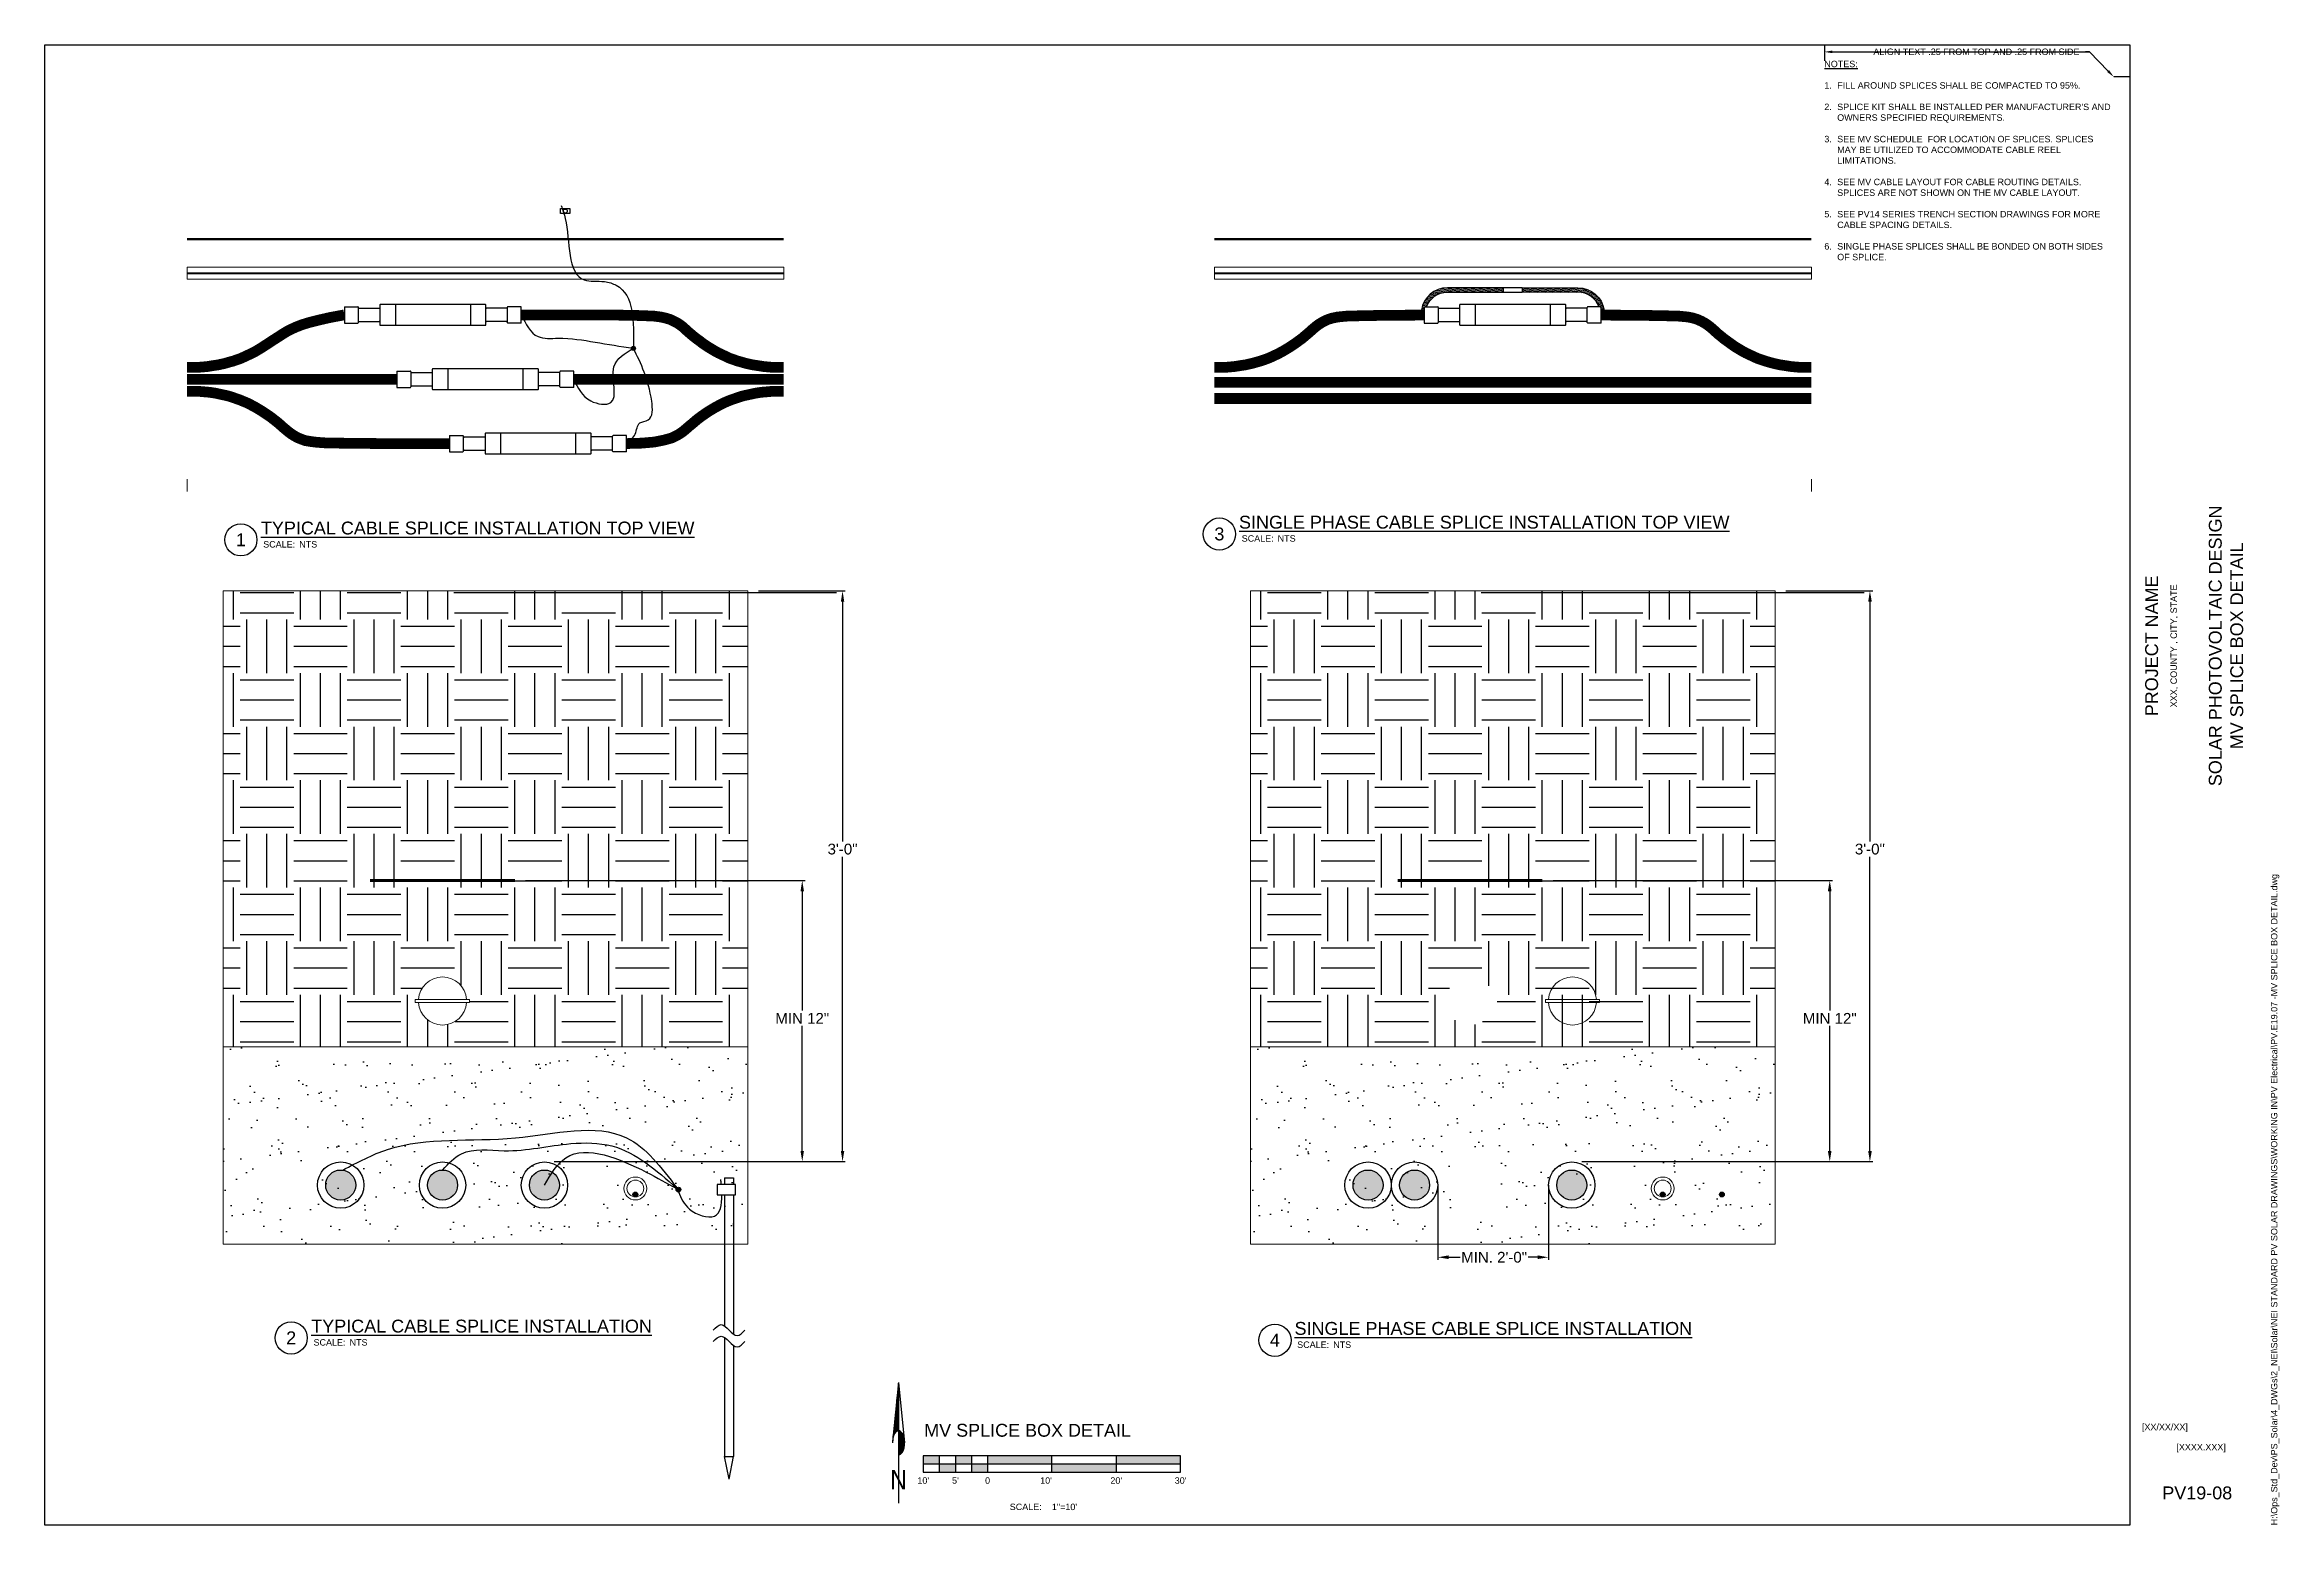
# Paper-space layout 'PV.E19.07 MV SPLICE BOX DETAIL' of a CAD drawing. Header units: feet, sheet in inches. Extents: x 0 to 34.7, y 0 to 23.
# The model-space entities are those that its viewports show. They can reach past a viewport. Long polylines and large blocks are cut down to what shows.
import ezdxf
from ezdxf import colors
from ezdxf.entities.mleader import LeaderData, LeaderLine
from ezdxf.enums import TextEntityAlignment as Align
from ezdxf.math import Vec2, Vec3

# ---------------------------------------------------------------- set-up
doc = ezdxf.new("R2010")
doc.units = ezdxf.units.FT
doc.header["$MEASUREMENT"] = 0
for name, color, linetype in [('C-CABL', 3, 'Continuous'), ('C-CNDT', 6, 'Continuous'), ('CABLE', 2, 'Continuous'), ('E-TREN-HATCH', 254, 'Continuous'), ('G-ANNO-TEXT', 1, 'Continuous'), ('G-ANNO-TEXT @ 1', 1, 'Continuous'), ('G-ANNO-TTBL', 1, 'Continuous'), ('SOIL', 254, 'Continuous')]:
    doc.layers.add(name, color=color, linetype=linetype)
for name, color, linetype, lineweight in [('CONDUIT', 6, 'Continuous', 18), ('COVER', 3, 'Continuous', 9), ('G-ANNO-DIMENSIONS', 1, 'Continuous', 5)]:
    doc.layers.add(name, color=color, linetype=linetype, lineweight=lineweight)
doc.layers.add('G-NPLT', color=67, linetype='Continuous', plot=False)
doc.layers.add('VP', color=31, linetype='Continuous', plot=False)
doc.styles.add('NEI-A', font='arial.ttf')
doc.dimstyles.new('NEI-A', dxfattribs={"dimtxt": 0.1, "dimasz": 0.125, "dimexe": 0.0625, "dimexo": 0.0625, "dimgap": 0.0625, "dimtad": 0, "dimtih": 1, "dimtoh": 1, "dimdec": 4, "dimzin": 3, "dimdsep": 46, "dimlunit": 4, "dimtxsty": 'NEI-A', "dimcen": 0, "dimadec": 0, "dimazin": 0, "dimtfac": 0.75, "dimtdec": 4, "dimtofl": 0, "dimtmove": 0, "dimatfit": 3, "dimfxl": 1, "dimfrac": 1, "dimtolj": 1, "dimtzin": 0, "dimarcsym": 0})
pattern_1 = [(190, (-1044.33747, -266.58156), (0.010853011, -0.0615504846), [])]

psp = doc.layouts.new('PV.E19.07 MV SPLICE BOX DETAIL')

# ---------------------------------------------------------------- texts
at = {"layer": 'G-ANNO-TEXT', "insert": (27.659, 22.761), "char_height": 0.1, "attachment_point": 1, "style": 'NEI-A'}
psp.add_mtext_dynamic_manual_height_columns("{\\LNOTES:\\P}\\P\\pi-0.2,l0.2,t0.2;1.^IFILL AROUND SPLICES SHALL BE COMPACTED TO 95%.\\P\\pi0,l0,tz;\\P\\pi-0.2,l0.2,t0.2;2.^ISPLICE KIT SHALL BE INSTALLED PER MANUFACTURER'S AND OWNERS SPECIFIED REQUIREMENTS.\\P\\pi0,l0,tz;\\P\\pi-0.2,l0.2,t0.2;3.^ISEE MV SCHEDULE  FOR LOCATION OF SPLICES. SPLICES MAY BE UTILIZED TO ACCOMMODATE CABLE REEL LIMITATIONS.\\P\\pi0,l0,tz;\\P\\pi-0.2,l0.2,t0.2;4.^ISEE MV CABLE LAYOUT FOR CABLE ROUTING DETAILS. SPLICES ARE NOT SHOWN ON THE MV CABLE LAYOUT.\\P\\pi0,l0,tz;\\P\\pi-0.2,l0.2,t0.2;5.^ISEE PV14 SERIES TRENCH SECTION DRAWINGS FOR MORE CABLE SPACING DETAILS.\\P\\pi0,l0,tz;\\P\\pi-0.2,l0.2,t0.2;6.^ISINGLE PHASE SPLICES SHALL BE BONDED ON BOTH SIDES OF SPLICE.", width=4.4769, gutter_width=0.938, heights=[0], dxfattribs=at)
at = {"layer": 'G-ANNO-TTBL', "style": 'NEI-A'}
psp.add_text('XXX, COUNTY , CITY, STATE', height=0.1, rotation=90, dxfattribs=at).set_placement((33.097, 13.668), align=Align.MIDDLE)
at = {"layer": 'G-ANNO-TTBL', "char_height": 0.2, "attachment_point": 5, "rotation": 90, "style": 'NEI-A'}
for s, width, gutter_width, heights, insert in [('SOLAR PHOTOVOLTAIC DESIGN\\PMV SPLICE BOX DETAIL', 6.78569, 0, [1.376], (33.903, 13.668)), ('PROJECT NAME', 7.8846, 0.5, [0], (32.747, 13.668))]:
    psp.add_mtext_dynamic_manual_height_columns(s, width=width, gutter_width=gutter_width, heights=heights, dxfattribs=dict(at, insert=insert))
at = {"layer": 'G-ANNO-TTBL', "style": 'NEI-A'}
for s, width, insert, char_height, attachment_point in [('[XX/XX/XX]', 0.85482, (32.595, 1.513), 0.1, 4), ('[XXXX.XXX]', 0.85482, (33.515, 1.2), 0.1, 5), ('PV19-08', 1.7218, (33.455, 0.502), 0.2, 5)]:
    psp.add_mtext_dynamic_manual_height_columns(s, width=width, gutter_width=0.5, heights=[0], dxfattribs=dict(at, insert=insert, char_height=char_height, attachment_point=attachment_point))
at = {"layer": 'G-NPLT', "insert": (34.6, 0), "char_height": 0.1, "width": 13.97168, "attachment_point": 1, "rotation": 90, "style": 'NEI-A'}
psp.add_mtext('H:\\\\Ops_Std_Dev\\\\PS_Solar\\\\4_DWGs\\\\2_NEI\\\\Solar\\\\NEI STANDARD PV SOLAR DRAWINGS\\\\WORKING IN\\\\PV Electrical\\\\PV.E19.07 -MV SPLICE BOX DETAIL.dwg', dxfattribs=at)

msp = doc.modelspace()

# ---------------------------------------------------------------- blocks, each defined once
blk = doc.blocks.new('TITLE NAME W_O SCALE')
at = {"style": 'NEI-A'}
blk.add_attdef('TITLE_NAME_001', (-0.03, 0.253), '', height=0.2, dxfattribs=at)
for tag, p in [('SCALE:', (0, 0)), ('1"_=_', (0.561, 0.002))]:
    blk.add_attdef(tag, text='', height=0.1, dxfattribs=at).set_placement(p, align=Align.BOTTOM_LEFT)
blk = doc.blocks.new('SUB_BLOCK-SCALE_1')
h = blk.add_hatch(color=256)
h.dxf.hatch_style = 1
h.paths.add_polyline_path([(-2, 0.125), (-2, 0), (-1.75, 0), (-1.75, 0.125)])
h.paths.add_polyline_path([(-1.75, 0), (-1.75, -0.125), (-1.5, -0.125), (-1.5, 0)])
h.paths.add_polyline_path([(-1.25, 0.125), (-1.5, 0.125), (-1.5, 0), (-1.25, 0)])
h.paths.add_polyline_path([(-1.25, 0), (-1.25, -0.125), (-1, -0.125), (-1, 0)])
h.paths.add_polyline_path([(0, 0), (0, 0.125), (-1, 0.125), (-1, 0)])
h.paths.add_polyline_path([(1, -0.125), (1, 0), (0, 0), (0, -0.125)])
h.paths.add_polyline_path([(1, 0.125), (1, 0), (2, 0), (2, 0.125)])
for p, q in [((-2, 0), (2, 0)), ((-1.75, 0.125), (-1.75, -0.125)), ((-1.5, 0.125), (-1.5, -0.125)), ((-1.25, 0.125), (-1.25, -0.125)), ((-1, 0.125), (-1, -0.125)), ((0, -0.125), (0, 0.125))]:
    blk.add_line(p, q)
at = {"color": 0, "linetype": 'ByBlock', "lineweight": -2}
blk.add_line((1, 0.125), (1, -0.125), dxfattribs=at)
blk.add_lwpolyline([(-2, 0.125), (-2, -0.125), (2, -0.125), (2, 0.125)], close=True, dxfattribs=at)
at = {"insert": (-0.655, -0.667), "char_height": 0.1, "width": 0.4822, "attachment_point": 4, "style": 'NEI-A'}
blk.add_mtext('SCALE:', dxfattribs=at)
at = {"linetype": 'ByBlock', "lineweight": -2, "style": 'NEI-A', "flags": 8}
for tag, p in [('#1', (-2, -0.257)), ('#2', (-1.5, -0.257)), ('#3', (-1, -0.257)), ('#4', (0, -0.257)), ('#5', (1, -0.257)), ('#6', (2, -0.257))]:
    blk.add_attdef(tag, text='', height=0.1, dxfattribs=at).set_placement(p, align=Align.MIDDLE_CENTER)
blk.add_attdef('SCALE', text='', height=0.1, dxfattribs=at).set_placement((0, -0.667), align=Align.MIDDLE_LEFT)
blk = doc.blocks.new('*U11')
ref = blk.add_blockref('SUB_BLOCK-SCALE_1', (0, 0))
ref.add_attrib('#1', "10'", dxfattribs={"linetype": 'ByBlock', "lineweight": -2, "height": 0.1, "style": 'NEI-A', "flags": 8}).set_placement((-2, -0.257), align=Align.MIDDLE)
ref.add_attrib('#2', "5'", dxfattribs={"linetype": 'ByBlock', "lineweight": -2, "height": 0.1, "style": 'NEI-A', "flags": 8}).set_placement((-1.5, -0.257), align=Align.MIDDLE)
ref.add_attrib('#3', '0', dxfattribs={"linetype": 'ByBlock', "lineweight": -2, "height": 0.1, "style": 'NEI-A', "flags": 8}).set_placement((-1, -0.257), align=Align.MIDDLE)
ref.add_attrib('#4', "10'", dxfattribs={"linetype": 'ByBlock', "lineweight": -2, "height": 0.1, "style": 'NEI-A', "flags": 8}).set_placement((-0.091, -0.257), align=Align.MIDDLE)
ref.add_attrib('#5', "20'", dxfattribs={"linetype": 'ByBlock', "lineweight": -2, "height": 0.1, "style": 'NEI-A', "flags": 8}).set_placement((1, -0.257), align=Align.MIDDLE)
ref.add_attrib('#6', "30'", dxfattribs={"linetype": 'ByBlock', "lineweight": -2, "height": 0.1, "style": 'NEI-A', "flags": 8}).set_placement((2, -0.257), align=Align.MIDDLE)
ref.add_attrib('SCALE', '1"=10\'', dxfattribs={"linetype": 'ByBlock', "lineweight": -2, "height": 0.1, "style": 'NEI-A', "flags": 8}).set_placement((0, -0.667), align=Align.MIDDLE_LEFT)
blk = doc.blocks.new('NORTH ARROW VERTICAL')
h = blk.add_hatch()
h.set_pattern_fill('ANSI31', color=0, scale=0.01, style=0)
h.paths.add_polyline_path([(-0.029, 0.337, -0.067391), (-0.022, 0.357, -0.104279), (-0.011, 0.371, -0.174286), (0, 0.375), (0, 0.625)])
h.paths.add_polyline_path([(0.031, 0.312), (0.029, 0.337, 0.067391), (0.022, 0.357, 0.104279), (0.011, 0.371, 0.174286), (0, 0.375), (0, 0.25, 0.174286), (0.011, 0.254, 0.104279), (0.022, 0.268, 0.065115), (0.029, 0.287, 0.051264)])
at = {"color": 0}
for p, q in [((0, 0.625), (-0.031, 0.312)), ((0, 0.625), (0.031, 0.312)), ((0, 0.625), (0, 0.375)), ((0, 0.375), (0, 0.25)), ((0, 0.25), (0, 0))]:
    blk.add_line(p, q, dxfattribs=at)
for points in [[(0, 0.375, 0.174286), (-0.011, 0.371, 0.104279), (-0.022, 0.357, 0.065115), (-0.029, 0.338, 0.051264), (-0.031, 0.312, 0.051264)], [(0.031, 0.312, 0.051264), (0.029, 0.338, 0.065115), (0.022, 0.357, 0.104279), (0.011, 0.371, 0.174286), (0, 0.375, 0.174286)], [(0, 0.25, 0.174286), (0.011, 0.254, 0.104279), (0.022, 0.268, 0.065115), (0.029, 0.287, 0.051264), (0.031, 0.312, 0.051264)]]:
    blk.add_lwpolyline(points, format="xyb", dxfattribs=at)
at = {"color": 0, "style": 'NEI-A', "width": 0.85}
blk.add_text('N', height=0.1, dxfattribs=at).set_placement((0, 0.122), align=Align.MIDDLE)
blk = doc.blocks.new('DETAIL_TITLE')
blk.add_circle((0.592, -0.513), 0.25)
at = {"style": 'NEI-A'}
blk.add_attdef('DETAIL_TITLE_001', (0.91, -0.485), '', height=0.2, dxfattribs=at)
at = {"style": 'NEI-A', "flags": 8}
blk.add_attdef('#', text='', height=0.2, dxfattribs=at).set_placement((0.592, -0.511), align=Align.MIDDLE_CENTER)
at = {"style": 'NEI-A'}
for tag, p in [('SCALE:', (0.939, -0.738)), ('1"_=_', (1.547, -0.738))]:
    blk.add_attdef(tag, text='', height=0.1, dxfattribs=at).set_placement(p, align=Align.BOTTOM_LEFT)
blk = doc.blocks.new('*D18')
at = {"layer": 'Defpoints', "color": 0, "transparency": 16777216}
for p in [(60.45, -50.72), (52.97, -77.33), (64.87, -77.33)]:
    blk.add_point(p, dxfattribs=at)
at = {"layer": 'G-ANNO-DIMENSIONS', "color": 0, "lineweight": -2, "transparency": 16777216}
for p, q in [((60.95, -50.72), (64.99, -50.72)), ((64.87, -51.22), (64.87, -62.41)), ((64.87, -76.83), (64.87, -63.12)), ((53.47, -77.33), (64.99, -77.33))]:
    blk.add_line(p, q, dxfattribs=at)
at = {"layer": 'G-ANNO-DIMENSIONS', "color": 0, "transparency": 16777216}
for points in [[(64.79, -51.22), (64.95, -51.22), (64.87, -50.72)], [(64.79, -76.83), (64.95, -76.83), (64.87, -77.33)]]:
    blk.add_solid(points, dxfattribs=at)
at = {"layer": 'G-ANNO-DIMENSIONS', "color": 0, "transparency": 16777216, "insert": (64.87, -62.76), "char_height": 0.2, "attachment_point": 5, "style": 'NEI-A'}
blk.add_mtext('\\A1;{\\H2.51168x;3\'-0"}', dxfattribs=at)
blk = doc.blocks.new('*D19')
at = {"layer": 'Defpoints', "color": 0, "transparency": 16777216}
for p in [(49.59, -64.22), (50.93, -77.33), (62.99, -77.33)]:
    blk.add_point(p, dxfattribs=at)
at = {"layer": 'G-ANNO-DIMENSIONS', "color": 0, "lineweight": -2, "transparency": 16777216}
for p, q in [((50.09, -64.22), (63.12, -64.22)), ((62.99, -64.72), (62.99, -70.29)), ((62.99, -76.83), (62.99, -71)), ((51.43, -77.33), (63.12, -77.33))]:
    blk.add_line(p, q, dxfattribs=at)
at = {"layer": 'G-ANNO-DIMENSIONS', "color": 0, "transparency": 16777216}
for points in [[(62.91, -64.72), (63.07, -64.72), (62.99, -64.22)], [(62.91, -76.83), (63.07, -76.83), (62.99, -77.33)]]:
    blk.add_solid(points, dxfattribs=at)
at = {"layer": 'G-ANNO-DIMENSIONS', "color": 0, "transparency": 16777216, "insert": (62.99, -70.65), "char_height": 0.2, "attachment_point": 5, "style": 'NEI-A'}
blk.add_mtext('\\A1;{\\H2.51168x;MIN 12"}', dxfattribs=at)
blk = doc.blocks.new('*D15')
at = {"layer": 'Defpoints', "color": 0, "transparency": 16777216}
for p in [(108.35, -50.72), (100.87, -77.33), (112.77, -77.33)]:
    blk.add_point(p, dxfattribs=at)
at = {"layer": 'G-ANNO-DIMENSIONS', "color": 0, "lineweight": -2, "transparency": 16777216}
for p, q in [((108.85, -50.72), (112.9, -50.72)), ((112.77, -51.22), (112.77, -62.41)), ((112.77, -76.83), (112.77, -63.12)), ((101.37, -77.33), (112.9, -77.33))]:
    blk.add_line(p, q, dxfattribs=at)
at = {"layer": 'G-ANNO-DIMENSIONS', "color": 0, "transparency": 16777216}
for points in [[(112.69, -51.22), (112.86, -51.22), (112.77, -50.72)], [(112.69, -76.83), (112.86, -76.83), (112.77, -77.33)]]:
    blk.add_solid(points, dxfattribs=at)
at = {"layer": 'G-ANNO-DIMENSIONS', "color": 0, "transparency": 16777216, "insert": (112.77, -62.76), "char_height": 0.2, "attachment_point": 5, "style": 'NEI-A'}
blk.add_mtext('\\A1;{\\H2.51168x;3\'-0"}', dxfattribs=at)
blk = doc.blocks.new('*D16')
at = {"layer": 'Defpoints', "color": 0, "transparency": 16777216}
for p in [(97.5, -64.22), (98.84, -77.33), (110.9, -77.33)]:
    blk.add_point(p, dxfattribs=at)
at = {"layer": 'G-ANNO-DIMENSIONS', "color": 0, "lineweight": -2, "transparency": 16777216}
for p, q in [((98, -64.22), (111.02, -64.22)), ((110.9, -64.72), (110.9, -70.29)), ((110.9, -76.83), (110.9, -71)), ((99.34, -77.33), (111.02, -77.33))]:
    blk.add_line(p, q, dxfattribs=at)
at = {"layer": 'G-ANNO-DIMENSIONS', "color": 0, "transparency": 16777216}
for points in [[(110.81, -64.72), (110.98, -64.72), (110.9, -64.22)], [(110.81, -76.83), (110.98, -76.83), (110.9, -77.33)]]:
    blk.add_solid(points, dxfattribs=at)
at = {"layer": 'G-ANNO-DIMENSIONS', "color": 0, "transparency": 16777216, "insert": (110.9, -70.65), "char_height": 0.2, "attachment_point": 5, "style": 'NEI-A'}
blk.add_mtext('\\A1;{\\H2.51168x;MIN 12"}', dxfattribs=at)
blk = doc.blocks.new('*D17')
at = {"layer": 'Defpoints', "color": 0, "transparency": 16777216}
for p in [(92.63, -77.9), (97.78, -77.92), (92.63, -81.79)]:
    blk.add_point(p, dxfattribs=at)
at = {"layer": 'G-ANNO-DIMENSIONS', "color": 0, "lineweight": -2, "transparency": 16777216}
for p, q in [((92.63, -78.4), (92.63, -81.91)), ((97.78, -78.42), (97.78, -81.91)), ((93.13, -81.79), (93.66, -81.79)), ((97.28, -81.79), (96.84, -81.79))]:
    blk.add_line(p, q, dxfattribs=at)
at = {"layer": 'G-ANNO-DIMENSIONS', "color": 0, "transparency": 16777216}
for points in [[(93.13, -81.7), (93.13, -81.87), (92.63, -81.79)], [(97.28, -81.7), (97.28, -81.87), (97.78, -81.79)]]:
    blk.add_solid(points, dxfattribs=at)
at = {"layer": 'G-ANNO-DIMENSIONS', "color": 0, "transparency": 16777216, "insert": (95.25, -81.79), "char_height": 0.2, "attachment_point": 5, "style": 'NEI-A'}
blk.add_mtext('\\A1;{\\H2.51168x;MIN. 2\'-0"}', dxfattribs=at)
blk = doc.blocks.new('*U21')
at = {"layer": 'Defpoints'}
blk.add_lwpolyline([(0, 23.011), (32.409, 23.011), (32.409, 0), (0, 0)], close=True, dxfattribs=at)

# ---------------------------------------------------------------- dimensions: what is measured, and where the dimension line sits
at = {"layer": 'G-ANNO-DIMENSIONS'}
for base, p1, p2, text, override, picture, middle in [((64.87, -77.33), (60.45, -50.72), (52.97, -77.33), '{\\H2.51168x;3\'-0"}', {"dimtxt": 0.2, "dimasz": 0.5, "dimexe": 0.125, "dimexo": 0.5, "dimgap": 0.1, "dimdec": 1, "dimtfill": 0}, '*D18', (64.87, -62.76)), ((112.77, -77.33), (108.35, -50.72), (100.87, -77.33), '{\\H2.51168x;3\'-0"}', {"dimtxt": 0.2, "dimasz": 0.5, "dimexe": 0.125, "dimexo": 0.5, "dimgap": 0.1, "dimdec": 1}, '*D15', (112.77, -62.76)), ((62.99, -77.33), (49.59, -64.22), (50.93, -77.33), '{\\H2.51168x;MIN 12"}', {"dimtxt": 0.2, "dimasz": 0.5, "dimexe": 0.125, "dimexo": 0.5, "dimgap": 0.1, "dimdec": 1, "dimtfill": 0}, '*D19', (62.99, -70.65)), ((110.9, -77.33), (97.5, -64.22), (98.84, -77.33), '{\\H2.51168x;MIN 12"}', {"dimtxt": 0.2, "dimasz": 0.5, "dimexe": 0.125, "dimexo": 0.5, "dimgap": 0.1, "dimdec": 1}, '*D16', (110.9, -70.65))]:
    dim = msp.add_linear_dim(base=base, p1=p1, p2=p2, angle=90, text=text, dimstyle='NEI-A', override=override, dxfattribs=at)
    dim.commit()
    dim.dimension.update_dxf_attribs({"geometry": picture, "text_midpoint": middle, "dimtype": 160})
dim = msp.add_linear_dim(base=(92.63, -81.79), p1=(97.78, -77.92), p2=(92.63, -77.9), text='{\\H2.51168x;MIN. 2\'-0"}', dimstyle='NEI-A', override={"dimtxt": 0.2, "dimasz": 0.5, "dimexe": 0.125, "dimexo": 0.5, "dimgap": 0.1, "dimdec": 1}, dxfattribs=at)
dim.commit()
dim.dimension.update_dxf_attribs({"geometry": '*D17', "text_midpoint": (95.25, -81.79), "dimtype": 160})

# ---------------------------------------------------------------- hatches: boundary and pattern name
at = {"layer": 'C-CABL'}
h = msp.add_hatch(dxfattribs=at)
h.set_pattern_fill('ANSI31', scale=0.5, angle=145)
h.set_pattern_definition(pattern_1)
h.paths.add_polyline_path([(93.07, -36.59), (95.69, -36.59), (95.69, -36.79), (93.07, -36.79, 0.317113), (92.1, -37.48), (91.99, -37.48), (91.99, -37.63), (91.86, -37.63, -0.36842)])
h = msp.add_hatch(dxfattribs=at)
h.set_pattern_fill('ANSI31', scale=0.5, angle=145)
h.set_pattern_definition(pattern_1)
h.paths.add_polyline_path([(99.16, -36.59), (96.55, -36.59), (96.55, -36.79), (99.16, -36.79, -0.317113), (100.14, -37.48), (100.24, -37.48), (100.24, -37.63), (100.38, -37.63, 0.36842)])
h = msp.add_hatch(color=256, dxfattribs=at)
h.dxf.hatch_style = 1
edge = h.paths.add_edge_path()
edge.add_arc((55.12, -39.41), 0.0938, 0, 360)
h = msp.add_hatch(color=256, dxfattribs=at)
h.dxf.hatch_style = 1
h.paths.add_polyline_path([(42.17, -78.42, 1), (40.77, -78.42, 1)])
h = msp.add_hatch(color=256, dxfattribs=at)
h.dxf.hatch_style = 1
h.paths.add_polyline_path([(46.92, -78.42, 1), (45.52, -78.42, 1)])
h = msp.add_hatch(color=256, dxfattribs=at)
h.dxf.hatch_style = 1
h.paths.add_polyline_path([(51.67, -78.42, 1), (50.27, -78.42, 1)])
h = msp.add_hatch(color=256, dxfattribs=at)
h.dxf.hatch_style = 1
h.paths.add_polyline_path([(90.07, -78.42, 1), (88.67, -78.42, 1)])
h = msp.add_hatch(color=256, dxfattribs=at)
h.dxf.hatch_style = 1
h.paths.add_polyline_path([(92.24, -78.42, 1), (90.84, -78.42, 1)])
h = msp.add_hatch(color=256, dxfattribs=at)
h.dxf.hatch_style = 1
h.paths.add_polyline_path([(99.57, -78.42, 1), (98.17, -78.42, 1)])
h = msp.add_hatch(color=256, dxfattribs=at)
h.dxf.hatch_style = 1
h.paths.add_polyline_path([(57.33, -78.63, 1), (57.11, -78.63, 1)])
h = msp.add_hatch(color=256, dxfattribs=at)
h.dxf.hatch_style = 1
h.paths.add_polyline_path([(105.98, -78.86, -1), (105.75, -78.86, -1)])
at = {"layer": 'CABLE'}
h = msp.add_hatch(color=256, dxfattribs=at)
h.dxf.hatch_style = 1
h.paths.add_polyline_path([(55.32, -78.86, -1), (55.1, -78.86, -1)])
h = msp.add_hatch(color=256, dxfattribs=at)
h.dxf.hatch_style = 1
h.paths.add_polyline_path([(103.23, -78.86, -1), (103, -78.86, -1)])
at = {"layer": 'E-TREN-HATCH'}
h = msp.add_hatch(dxfattribs=at)
h.set_pattern_fill('EARTH', color=256, scale=10)
h.set_pattern_definition([(0, (-13.2238, -96.7402), (2.5, 2.5), [2.5, -2.5]), (0, (-13.2238, -95.8027), (2.5, 2.5), [2.5, -2.5]), (0, (-13.2238, -94.8652), (2.5, 2.5), [2.5, -2.5]), (90, (-12.9113, -94.5527), (-2.5, 2.5), [2.5, -2.5]), (90, (-11.9738, -94.5527), (-2.5, 2.5), [2.5, -2.5]), (90, (-11.0363, -94.5527), (-2.5, 2.5), [2.5, -2.5])])
h.paths.add_polyline_path([(35.99, -50.72), (35.99, -71.98), (60.45, -71.98), (60.45, -64.81), (47.48, -69.84), (47.48, -69.91), (47.34, -69.91, -0.939336), (45.09, -69.91), (44.95, -69.91), (44.95, -69.77), (45.09, -69.77, -0.939336), (47.34, -69.77), (47.66, -69.77), (60.45, -64.81), (60.45, -50.72)])
h = msp.add_hatch(dxfattribs=at)
h.set_pattern_fill('EARTH', color=256, scale=10)
h.set_pattern_definition([(0, (34.6807, -96.7402), (2.5, 2.5), [2.5, -2.5]), (0, (34.6807, -95.8027), (2.5, 2.5), [2.5, -2.5]), (0, (34.6807, -94.8652), (2.5, 2.5), [2.5, -2.5]), (90, (34.9932, -94.5527), (-2.5, 2.5), [2.5, -2.5]), (90, (35.9307, -94.5527), (-2.5, 2.5), [2.5, -2.5]), (90, (36.8682, -94.5527), (-2.5, 2.5), [2.5, -2.5])])
h.paths.add_polyline_path([(83.89, -50.72), (83.89, -71.98), (108.35, -71.98), (108.35, -64.81), (95.39, -69.84), (95.39, -69.91), (95.24, -69.91, -0.939336), (93, -69.91), (92.86, -69.91), (92.86, -69.77), (93, -69.77, -0.939336), (95.24, -69.77), (95.57, -69.77), (108.35, -64.81), (108.35, -50.72)])
h = msp.add_hatch(dxfattribs=at)
h.set_pattern_fill('AR-SAND', color=252)
h.set_pattern_definition([(37.5, (-13.2238, -96.7402), (-0.062993, 1.926824), [0, -1.52, 0, -1.7, 0, -1.625]), (7.5, (-13.2238, -96.7402), (1.76978, 2.82215), [0, -0.82, 0, -1.37, 0, -0.525]), (327.5, (-14.4538, -96.7402), (3.114142, 0.00566), [0, -0.5, 0, -1.8, 0, -2.35]), (317.5, (-14.4538, -96.7402), (3.00613, 0.87768), [0, -0.25, 0, -1.18, 0, -1.35])])
h.paths.add_polyline_path([(60.45, -71.98), (35.99, -71.98), (35.99, -81.18), (60.45, -81.18)])
h.paths.add_polyline_path([(54.05, -78.42, -1), (51.88, -78.42, -1)], flags=16)
h.paths.add_polyline_path([(47.3, -78.42, -1), (45.13, -78.42, -1)], flags=16)
h.paths.add_polyline_path([(40.55, -78.42, -1), (38.38, -78.42, -1)], flags=16)
h.paths.add_polyline_path([(37.76, -78.58, -1), (36.69, -78.58, -1)], flags=16)
h = msp.add_hatch(dxfattribs=at)
h.set_pattern_fill('AR-SAND', color=252)
h.set_pattern_definition([(37.5, (34.6807, -96.7402), (-0.062993, 1.926824), [0, -1.52, 0, -1.7, 0, -1.625]), (7.5, (34.6807, -96.7402), (1.76978, 2.82215), [0, -0.82, 0, -1.37, 0, -0.525]), (327.5, (33.4507, -96.7402), (3.114142, 0.00566), [0, -0.5, 0, -1.8, 0, -2.35]), (317.5, (33.4507, -96.7402), (3.00613, 0.87768), [0, -0.25, 0, -1.18, 0, -1.35])])
h.paths.add_polyline_path([(108.35, -71.98), (83.89, -71.98), (83.89, -81.18), (108.35, -81.18)])
h.paths.add_polyline_path([(101.95, -78.42, -1), (99.79, -78.42, -1)], flags=16)
h.paths.add_polyline_path([(95.2, -78.42, -1), (93.04, -78.42, -1)], flags=16)
h.paths.add_polyline_path([(88.45, -78.42, -1), (86.29, -78.42, -1)], flags=16)
h.paths.add_polyline_path([(85.66, -78.58, -1), (84.59, -78.58, -1)], flags=16)

# ---------------------------------------------------------------- linework, layer by layer
for p, q in [((41.64, -37.48), (42.27, -37.48)), ((42.3, -38.2), (42.3, -37.5)), ((44.02, -37.37), (44.02, -38.33)), ((47.52, -37.37), (47.52, -38.33)), ((49.24, -38.2), (49.24, -37.5)), ((49.89, -37.48), (49.26, -37.48)), ((91.99, -37.48), (92.62, -37.48)), ((92.65, -38.2), (92.65, -37.5)), ((94.37, -37.37), (94.37, -38.33)), ((97.87, -37.37), (97.87, -38.33)), ((99.59, -38.2), (99.59, -37.5)), ((100.24, -37.48), (99.62, -37.48)), ((41.64, -38.23), (42.27, -38.23)), ((42.32, -37.54), (43.27, -37.54)), ((42.32, -38.16), (43.27, -38.16)), ((49.21, -37.54), (48.27, -37.54)), ((49.21, -38.16), (48.27, -38.16)), ((49.89, -38.23), (49.26, -38.23)), ((91.99, -38.23), (92.62, -38.23)), ((92.67, -37.54), (93.62, -37.54)), ((92.67, -38.16), (93.62, -38.16)), ((99.57, -37.54), (98.62, -37.54)), ((99.57, -38.16), (98.62, -38.16)), ((100.24, -38.23), (99.62, -38.23)), ((44.09, -40.48), (44.72, -40.48)), ((44.75, -41.2), (44.75, -40.5)), ((44.77, -40.54), (45.72, -40.54)), ((46.47, -40.37), (46.47, -41.33)), ((49.97, -40.37), (49.97, -41.33)), ((51.67, -40.54), (50.72, -40.54)), ((51.69, -41.2), (51.69, -40.5)), ((52.34, -40.48), (51.72, -40.48)), ((44.09, -41.23), (44.72, -41.23)), ((44.77, -41.16), (45.72, -41.16)), ((51.67, -41.16), (50.72, -41.16)), ((52.34, -41.23), (51.72, -41.23)), ((46.55, -43.48), (47.17, -43.48)), ((47.2, -44.2), (47.2, -43.5)), ((47.22, -43.54), (48.17, -43.54)), ((48.92, -43.37), (48.92, -44.33)), ((52.42, -43.37), (52.42, -44.33)), ((54.12, -43.54), (53.17, -43.54)), ((54.14, -44.2), (54.14, -43.5)), ((54.8, -43.48), (54.17, -43.48)), ((46.55, -44.23), (47.17, -44.23)), ((47.22, -44.16), (48.17, -44.16)), ((54.12, -44.16), (53.17, -44.16)), ((54.8, -44.23), (54.17, -44.23))]:
    msp.add_line(p, q)
for points in [[(41.64, -37.48), (41.64, -38.23)], [(49.89, -38.23), (49.89, -37.48)], [(91.99, -37.48), (91.99, -38.23)], [(100.24, -38.23), (100.24, -37.48)], [(44.09, -40.48), (44.09, -41.23)], [(52.34, -41.23), (52.34, -40.48)], [(46.55, -43.48), (46.55, -44.23)], [(54.8, -44.23), (54.8, -43.48)]]:
    msp.add_lwpolyline(points)
for points in [[(48.24, -37.4, 0.414214), (48.22, -37.37), (43.32, -37.37, 0.414214), (43.29, -37.4)], [(43.29, -37.4), (43.29, -38.31, 0.414214), (43.32, -38.33), (48.22, -38.33, 0.414214), (48.24, -38.31), (48.24, -37.4)], [(98.59, -37.4, 0.414214), (98.57, -37.37), (93.67, -37.37, 0.414214), (93.64, -37.4)], [(93.64, -37.4), (93.64, -38.31, 0.414214), (93.67, -38.33), (98.57, -38.33, 0.414214), (98.59, -38.31), (98.59, -37.4)], [(50.69, -40.4, 0.414214), (50.67, -40.37), (45.77, -40.37, 0.414214), (45.74, -40.4)], [(45.74, -40.4), (45.74, -41.31, 0.414214), (45.77, -41.33), (50.67, -41.33, 0.414214), (50.69, -41.31), (50.69, -40.4)], [(53.15, -43.4, 0.414214), (53.12, -43.37), (48.22, -43.37, 0.414214), (48.2, -43.4)], [(48.2, -43.4), (48.2, -44.31, 0.414214), (48.22, -44.33), (53.12, -44.33, 0.414214), (53.15, -44.31), (53.15, -43.4)]]:
    msp.add_lwpolyline(points, format="xyb")
for centre, start, end in [((42.27, -37.5), 0, 90), ((49.26, -37.5), 90, 180), ((92.62, -37.5), 0, 90), ((99.62, -37.5), 90, 180), ((42.27, -38.2), 270, 0), ((42.32, -37.52), 180, 270), ((42.32, -38.19), 90, 180), ((43.27, -37.52), 270, 0), ((43.27, -38.19), 0, 90), ((48.27, -37.52), 180, 270), ((48.27, -38.19), 90, 180), ((49.21, -37.52), 270, 0), ((49.21, -38.19), 0, 90), ((49.26, -38.2), 180, 270), ((92.62, -38.2), 270, 0), ((92.67, -37.52), 180, 270), ((92.67, -38.19), 90, 180), ((93.62, -37.52), 270, 0), ((93.62, -38.19), 0, 90), ((98.62, -37.52), 180, 270), ((98.62, -38.19), 90, 180), ((99.57, -37.52), 270, 0), ((99.57, -38.19), 0, 90), ((99.62, -38.2), 180, 270), ((44.72, -40.5), 0, 90), ((44.77, -40.52), 180, 270), ((45.72, -40.52), 270, 0), ((50.72, -40.52), 180, 270), ((51.67, -40.52), 270, 0), ((51.72, -40.5), 90, 180), ((44.72, -41.2), 270, 0), ((44.77, -41.19), 90, 180), ((45.72, -41.19), 0, 90), ((50.72, -41.19), 90, 180), ((51.67, -41.19), 0, 90), ((51.72, -41.2), 180, 270), ((47.17, -43.5), 0, 90), ((47.22, -43.52), 180, 270), ((48.17, -43.52), 270, 0), ((53.17, -43.52), 180, 270), ((54.12, -43.52), 270, 0), ((54.17, -43.5), 90, 180), ((47.17, -44.2), 270, 0), ((47.22, -44.19), 90, 180), ((48.17, -44.19), 0, 90), ((53.17, -44.19), 90, 180), ((54.12, -44.19), 0, 90), ((54.17, -44.2), 180, 270)]:
    msp.add_arc(centre, 0.025, start, end)
at = {"layer": 'C-CABL'}
for p, q in [((59.37, -78.08), (59.37, -78.39)), ((59.37, -78.08), (59.79, -78.08)), ((59.79, -78.08), (59.79, -78.39)), ((59.37, -78.88), (59.37, -84.99)), ((59.79, -78.88), (59.79, -85.38)), ((59.37, -85.53), (59.37, -91.08)), ((59.79, -85.92), (59.79, -91.08)), ((59.37, -91.08), (59.79, -91.08)), ((59.58, -92.14), (59.37, -91.08)), ((59.58, -92.14), (59.79, -91.08))]:
    msp.add_line(p, q, dxfattribs=at)
for points in [[(51.72, -32.89), (52.15, -32.89), (52.15, -33.13), (51.72, -33.13)], [(95.69, -36.57), (96.55, -36.57), (96.55, -36.81), (95.69, -36.81)], [(59.02, -78.88), (59.88, -78.88), (59.88, -78.39), (59.02, -78.39)]]:
    msp.add_lwpolyline(points, close=True, dxfattribs=at)
for points, const_width in [([(34.31, -34.32), (62.13, -34.32)], 0.0965), ([(82.21, -34.32), (110.04, -34.32)], 0.0965), ([(34.31, -40.3), (34.44, -40.3), (34.56, -40.3), (34.68, -40.3), (34.79, -40.29), (34.9, -40.29), (35.02, -40.28), (35.13, -40.27), (35.25, -40.26), (35.37, -40.24), (35.49, -40.22), (35.63, -40.2), (35.76, -40.18), (35.9, -40.15), (36.04, -40.12), (36.18, -40.08), (36.32, -40.04), (36.47, -40), (36.61, -39.95), (36.76, -39.9), (36.9, -39.84), (37.05, -39.77), (37.2, -39.7), (37.35, -39.63), (37.5, -39.55), (37.65, -39.46), (37.8, -39.37), (37.95, -39.27), (38.11, -39.17), (38.27, -39.06), (38.43, -38.96), (38.6, -38.85), (38.77, -38.74), (38.95, -38.63), (39.14, -38.53), (39.38, -38.42), (39.66, -38.31), (40.02, -38.2), (40.46, -38.09), (40.99, -37.97), (41.64, -37.85)], 0.5), ([(62.13, -40.3), (62, -40.3), (61.88, -40.3), (61.76, -40.3), (61.65, -40.29), (61.53, -40.29), (61.42, -40.28), (61.31, -40.27), (61.19, -40.26), (61.07, -40.24), (60.94, -40.22), (60.81, -40.2), (60.68, -40.18), (60.54, -40.15), (60.4, -40.12), (60.26, -40.08), (60.12, -40.04), (59.97, -40), (59.83, -39.95), (59.68, -39.9), (59.53, -39.84), (59.39, -39.77), (59.24, -39.7), (59.09, -39.63), (58.94, -39.55), (58.79, -39.46), (58.64, -39.37), (58.49, -39.27), (58.34, -39.17), (58.2, -39.06), (58.06, -38.96), (57.92, -38.85), (57.79, -38.74), (57.66, -38.63), (57.54, -38.52), (57.42, -38.41), (57.29, -38.31), (57.15, -38.22), (56.99, -38.14), (56.82, -38.06), (56.62, -38), (56.4, -37.95), (56.09, -37.91), (55.66, -37.89), (55.06, -37.87), (54.23, -37.86), (53.12, -37.85), (51.7, -37.85), (49.89, -37.85)], 0.5), ([(82.2, -40.3), (82.33, -40.3), (82.46, -40.3), (82.57, -40.3), (82.69, -40.29), (82.8, -40.29), (82.91, -40.28), (83.02, -40.27), (83.14, -40.26), (83.26, -40.24), (83.39, -40.22), (83.52, -40.2), (83.66, -40.18), (83.79, -40.15), (83.93, -40.12), (84.08, -40.08), (84.22, -40.04), (84.36, -40), (84.51, -39.95), (84.65, -39.9), (84.8, -39.84), (84.95, -39.77), (85.1, -39.7), (85.24, -39.63), (85.39, -39.55), (85.54, -39.46), (85.69, -39.37), (85.84, -39.27), (85.99, -39.17), (86.14, -39.06), (86.28, -38.96), (86.41, -38.85), (86.54, -38.74), (86.67, -38.63), (86.79, -38.52), (86.92, -38.41), (87.05, -38.31), (87.19, -38.22), (87.34, -38.14), (87.51, -38.06), (87.71, -38), (87.95, -37.95), (88.36, -37.91), (89.07, -37.89), (90.23, -37.87), (91.97, -37.86), (91.99, -37.86)], 0.5), ([(110.04, -40.3), (109.9, -40.3), (109.78, -40.3), (109.66, -40.3), (109.55, -40.29), (109.44, -40.29), (109.33, -40.28), (109.21, -40.27), (109.1, -40.26), (108.97, -40.24), (108.85, -40.22), (108.72, -40.2), (108.58, -40.18), (108.45, -40.15), (108.31, -40.12), (108.16, -40.08), (108.02, -40.04), (107.88, -40), (107.73, -39.95), (107.58, -39.9), (107.44, -39.84), (107.29, -39.77), (107.14, -39.7), (106.99, -39.63), (106.84, -39.55), (106.69, -39.46), (106.54, -39.37), (106.39, -39.27), (106.25, -39.17), (106.1, -39.06), (105.96, -38.96), (105.83, -38.85), (105.69, -38.74), (105.57, -38.63), (105.45, -38.52), (105.32, -38.41), (105.19, -38.31), (105.05, -38.22), (104.9, -38.14), (104.72, -38.06), (104.53, -38), (104.29, -37.95), (103.88, -37.91), (103.17, -37.89), (102.01, -37.87), (100.27, -37.86), (100.24, -37.86)], 0.5), ([(34.31, -40.85), (44.09, -40.85)], 0.5), ([(62.13, -40.85), (52.34, -40.85)], 0.5), ([(34.31, -41.41), (34.44, -41.41), (34.56, -41.41), (34.68, -41.41), (34.79, -41.41), (34.9, -41.42), (35.02, -41.43), (35.13, -41.44), (35.25, -41.45), (35.37, -41.46), (35.49, -41.48), (35.63, -41.5), (35.76, -41.53), (35.9, -41.56), (36.04, -41.59), (36.18, -41.62), (36.32, -41.66), (36.47, -41.71), (36.61, -41.76), (36.76, -41.81), (36.9, -41.87), (37.05, -41.93), (37.2, -42), (37.35, -42.08), (37.5, -42.16), (37.65, -42.25), (37.8, -42.34), (37.95, -42.44), (38.1, -42.54), (38.24, -42.64), (38.38, -42.75), (38.52, -42.86), (38.65, -42.97), (38.77, -43.08), (38.9, -43.19), (39.02, -43.29), (39.15, -43.39), (39.29, -43.48), (39.45, -43.57), (39.62, -43.64), (39.81, -43.71), (40.04, -43.75), (40.35, -43.79), (40.77, -43.82), (41.38, -43.83), (42.21, -43.84), (43.31, -43.85), (44.74, -43.85), (46.55, -43.85)], 0.5), ([(62.13, -41.41), (62, -41.41), (61.88, -41.41), (61.76, -41.41), (61.65, -41.41), (61.53, -41.42), (61.42, -41.43), (61.31, -41.44), (61.19, -41.45), (61.07, -41.46), (60.94, -41.48), (60.81, -41.5), (60.68, -41.53), (60.54, -41.56), (60.4, -41.59), (60.26, -41.62), (60.12, -41.66), (59.97, -41.71), (59.83, -41.76), (59.68, -41.81), (59.53, -41.87), (59.39, -41.93), (59.24, -42), (59.09, -42.08), (58.94, -42.16), (58.79, -42.25), (58.64, -42.34), (58.49, -42.44), (58.33, -42.55), (58.18, -42.66), (58.03, -42.78), (57.88, -42.91), (57.72, -43.04), (57.56, -43.18), (57.39, -43.32), (57.17, -43.46), (56.9, -43.59), (56.54, -43.69), (56.08, -43.78), (55.51, -43.83), (54.8, -43.85)], 0.5), ([(82.21, -40.99), (110.04, -40.99)], 0.5), ([(82.21, -41.75), (110.04, -41.75)], 0.5)]:
    msp.add_lwpolyline(points, dxfattribs=dict(at, const_width=const_width))
for points in [[(95.69, -36.59), (93.07, -36.59, 0.36842), (91.86, -37.63), (91.99, -37.63), (91.99, -37.48), (92.1, -37.48, -0.317113), (93.07, -36.79), (95.69, -36.79)], [(96.55, -36.59), (99.16, -36.59, -0.36842), (100.38, -37.63), (100.24, -37.63), (100.24, -37.48), (100.14, -37.48, 0.317113), (99.16, -36.79), (96.55, -36.79)]]:
    msp.add_lwpolyline(points, format="xyb", dxfattribs=at)
for centre, radius in [((51.94, -33.01), 0.0938), ((55.12, -39.41), 0.0938), ((57.22, -78.63), 0.11), ((105.87, -78.86), 0.113)]:
    msp.add_circle(centre, radius, dxfattribs=at)
for points in [[(51.75, -32.75), (51.94, -33.36), (52.83, -36.22), (53.77, -36.3), (54.32, -36.47), (55.12, -39.41)], [(49.89, -37.85), (50.67, -38.86), (51.61, -38.94), (53.33, -39.12), (55.12, -39.41)], [(52.34, -40.85), (53.13, -41.86), (54.06, -41.94), (54.21, -40.28), (55.12, -39.41)], [(54.8, -43.85), (55.2, -43.41), (55.42, -42.89), (55.8, -42.75), (55.97, -41.87), (55.12, -39.41)], [(41.57, -77.72), (43.66, -76.76), (49.62, -76.22), (54.8, -76.22), (57.14, -78.55)], [(46.22, -77.72), (47.1, -76.96), (49.09, -76.82), (52.2, -76.49), (54.12, -76.6), (57.13, -78.57)], [(50.97, -78.42), (51.97, -77.15), (55.72, -77.82), (57.12, -78.58)], [(58.84, -85.19), (59.21, -84.93), (59.58, -85.19), (59.95, -85.44), (60.32, -85.19)], [(58.84, -85.72), (59.21, -85.47), (59.58, -85.72), (59.95, -85.97), (60.32, -85.72)]]:
    msp.add_spline(points, degree=3, dxfattribs=at)
msp.add_open_spline([(57.22, -78.74), (57.34, -79.03), (57.64, -79.69), (59.12, -80.15), (59.25, -79.36), (59.24, -78.88)], degree=3, knots=[0, 0, 0, 0, 1.680625, 3.841269, 5.923308, 5.923308, 5.923308, 5.923308], dxfattribs=at)
msp.add_open_spline([(59.21, -78.39), (59.21, -78.32), (59.2, -78.24), (59.2, -78.16)], degree=3, dxfattribs=at)
at = {"layer": 'C-CNDT', "const_width": 0.0965}
for points in [[(34.31, -35.91), (62.13, -35.91)], [(82.21, -35.91), (110.04, -35.91)]]:
    msp.add_lwpolyline(points, dxfattribs=at)
at = {"layer": 'CABLE', "ltscale": 0.5, "const_width": 0.141}
for points in [[(42.84, -64.22), (49.59, -64.22)], [(90.75, -64.22), (97.5, -64.22)]]:
    msp.add_lwpolyline(points, dxfattribs=at)
at = {"layer": 'CABLE'}
for centre, radius in [((41.47, -78.42), 1.08), ((41.47, -78.42), 0.7), ((46.22, -78.42), 1.08), ((46.22, -78.42), 0.7), ((50.97, -78.42), 1.08), ((50.97, -78.42), 0.7), ((89.37, -78.42), 1.08), ((89.37, -78.42), 0.7), ((91.54, -78.42), 1.08), ((91.54, -78.42), 0.7), ((98.87, -78.42), 1.08), ((98.87, -78.42), 0.7), ((55.21, -78.86), 0.113), ((103.11, -78.86), 0.113)]:
    msp.add_circle(centre, radius, dxfattribs=at)
at = {"layer": 'CONDUIT'}
for p, q in [((44.95, -69.77), (47.48, -69.77)), ((44.95, -69.77), (44.95, -69.91)), ((47.48, -69.77), (47.48, -69.91)), ((97.64, -69.77), (100.17, -69.77)), ((97.64, -69.77), (97.64, -69.91)), ((100.17, -69.77), (100.17, -69.91)), ((44.95, -69.91), (47.48, -69.91)), ((97.64, -69.91), (100.17, -69.91))]:
    msp.add_line(p, q, dxfattribs=at)
for centre, radius in [((55.21, -78.58), 0.534), ((103.11, -78.58), 0.534), ((55.21, -78.58), 0.392), ((103.11, -78.58), 0.392)]:
    msp.add_circle(centre, radius, dxfattribs=at)
for centre, start, end in [((46.22, -69.84), 3.5833, 176.4167), ((98.9, -69.84), 3.5833, 176.4167), ((46.22, -69.84), 183.5833, 356.4167), ((98.9, -69.84), 183.5833, 356.4167)]:
    msp.add_arc(centre, 1.12, start, end, dxfattribs=at)
at = {"layer": 'COVER'}
for p, q in [((34.31, -35.63), (34.31, -36.19)), ((62.13, -35.63), (62.13, -36.19)), ((82.21, -35.63), (82.21, -36.19)), ((110.04, -35.63), (110.04, -36.19))]:
    msp.add_line(p, q, dxfattribs=at)
for points in [[(34.31, -35.63), (62.13, -35.63)], [(34.31, -36.19), (62.13, -36.19)], [(82.21, -35.63), (110.04, -35.63)], [(82.21, -36.19), (110.04, -36.19)], [(34.31, -46.08), (34.31, -45.51)], [(110.04, -46.08), (110.04, -45.51)], [(60.45, -71.98), (35.99, -71.98)], [(108.35, -71.98), (83.89, -71.98)]]:
    msp.add_lwpolyline(points, dxfattribs=at)
for points in [[(35.99, -50.72), (60.45, -50.72), (60.45, -81.18), (35.99, -81.18)], [(83.89, -50.72), (108.35, -50.72), (108.35, -81.18), (83.89, -81.18)]]:
    msp.add_lwpolyline(points, close=True, dxfattribs=at)
at = {"layer": 'SOIL'}
for p, q in [((46.74, -50.8), (64.59, -50.8)), ((94.64, -50.8), (112.5, -50.8))]:
    msp.add_line(p, q, dxfattribs=at)

# ---------------------------------------------------------------- block references
at = {"layer": 'Defpoints', "xscale": 3, "yscale": 3, "zscale": 3}
msp.add_blockref('*U21', (27.67, -94.29), dxfattribs=at)

msp.set_redraw_order([(e.dxf.handle, doc.entitydb.next_handle()) for e in msp.query("TEXT MTEXT ATTDEF DIMENSION ARC_DIMENSION")])  # texts and dimensions are drawn at this point

# ---------------------------------------------------------------- linework, layer by layer
at = {"layer": 'G-NPLT'}
psp.add_line((32.409, 22.511), (32.159, 22.511), dxfattribs=at)
psp.add_lwpolyline([(27.659, 23.011), (27.659, 22.761)], dxfattribs=at)
at = {"layer": 'VP'}
psp.add_lwpolyline([(0, 23.011), (32.409, 23.011), (32.409, 0), (0, 0)], close=True, dxfattribs=at)

# ---------------------------------------------------------------- block references
at = {"layer": 'G-ANNO-TEXT', "xscale": 3, "yscale": 3, "zscale": 3}
psp.add_blockref('NORTH ARROW VERTICAL', (13.27, 0.345), dxfattribs=at)
at = {"layer": 'G-ANNO-TEXT'}
psp.add_blockref('*U11', (15.654, 0.953), dxfattribs=at)
at = {"layer": 'G-ANNO-TEXT @ 1'}
ref = psp.add_blockref('DETAIL_TITLE', (17.665, 15.918), dxfattribs=at)
ref.add_attrib('#', '3', dxfattribs={"layer": '0', "height": 0.2, "style": 'NEI-A'}).set_placement((18.257, 15.407), align=Align.MIDDLE_CENTER)
ref.add_attrib('DETAIL_TITLE_001', '%%USINGLE PHASE CABLE SPLICE INSTALLATION TOP VIEW', (18.562, 15.49), dxfattribs={"layer": '0', "height": 0.2, "style": 'NEI-A'})
ref.add_attrib('SCALE:', 'SCALE:', dxfattribs={"layer": '0', "height": 0.1, "style": 'NEI-A'}).set_placement((18.604, 15.387), align=Align.TOP_LEFT)
ref.add_attrib('1"_=_', 'NTS', dxfattribs={"layer": '0', "height": 0.1, "style": 'NEI-A'}).set_placement((19.163, 15.387), align=Align.TOP_LEFT)
ref = psp.add_blockref('DETAIL_TITLE', (2.457, 15.828), dxfattribs=at)
ref.add_attrib('#', '1', dxfattribs={"layer": '0', "height": 0.2, "style": 'NEI-A'}).set_placement((3.05, 15.317), align=Align.MIDDLE_CENTER)
ref.add_attrib('DETAIL_TITLE_001', '%%UTYPICAL CABLE SPLICE INSTALLATION TOP VIEW', (3.361, 15.399), dxfattribs={"layer": '0', "height": 0.2, "style": 'NEI-A'})
ref.add_attrib('SCALE:', 'SCALE:', dxfattribs={"layer": '0', "height": 0.1, "style": 'NEI-A'}).set_placement((3.396, 15.296), align=Align.TOP_LEFT)
ref.add_attrib('1"_=_', 'NTS', dxfattribs={"layer": '0', "height": 0.1, "style": 'NEI-A'}).set_placement((3.956, 15.296), align=Align.TOP_LEFT)
ref = psp.add_blockref('DETAIL_TITLE', (3.239, 3.425), dxfattribs=at)
ref.add_attrib('#', '2', dxfattribs={"layer": '0', "height": 0.2, "style": 'NEI-A'}).set_placement((3.831, 2.914), align=Align.MIDDLE_CENTER)
ref.add_attrib('DETAIL_TITLE_001', '%%UTYPICAL CABLE SPLICE INSTALLATION', (4.143, 2.996), dxfattribs={"layer": '0', "height": 0.2, "style": 'NEI-A'})
ref.add_attrib('SCALE:', 'SCALE:', dxfattribs={"layer": '0', "height": 0.1, "style": 'NEI-A'}).set_placement((4.178, 2.893), align=Align.TOP_LEFT)
ref.add_attrib('1"_=_', 'NTS', dxfattribs={"layer": '0', "height": 0.1, "style": 'NEI-A'}).set_placement((4.738, 2.893), align=Align.TOP_LEFT)
ref = psp.add_blockref('DETAIL_TITLE', (18.528, 3.389), dxfattribs=at)
ref.add_attrib('#', '4', dxfattribs={"layer": '0', "height": 0.2, "style": 'NEI-A'}).set_placement((19.12, 2.878), align=Align.MIDDLE_CENTER)
ref.add_attrib('DETAIL_TITLE_001', '%%USINGLE PHASE CABLE SPLICE INSTALLATION', (19.425, 2.96), dxfattribs={"layer": '0', "height": 0.2, "style": 'NEI-A'})
ref.add_attrib('SCALE:', 'SCALE:', dxfattribs={"layer": '0', "height": 0.1, "style": 'NEI-A'}).set_placement((19.466, 2.857), align=Align.TOP_LEFT)
ref.add_attrib('1"_=_', 'NTS', dxfattribs={"layer": '0', "height": 0.1, "style": 'NEI-A'}).set_placement((20.026, 2.857), align=Align.TOP_LEFT)
ref = psp.add_blockref('TITLE NAME W_O SCALE', (12.759, 1.865), dxfattribs=at)
ref.add_attrib('TITLE_NAME_001', 'MV SPLICE BOX DETAIL', (13.669, 1.377), dxfattribs={"layer": '0', "height": 0.2, "style": 'NEI-A'})

psp.set_redraw_order([(e.dxf.handle, doc.entitydb.next_handle()) for e in psp.query("TEXT MTEXT ATTDEF DIMENSION ARC_DIMENSION")])  # texts and dimensions are drawn at this point

# ---------------------------------------------------------------- leaders
at = {"layer": 'G-NPLT'}
ml = psp.add_multileader_mtext('Standard', dxfattribs=at)
ml.set_content('ALIGN TEXT .25 FROM TOP AND .25 FROM SIDE', color=256, style='NEI-A')
ml.set_leader_properties()
ml.build(insert=Vec2(0, 0))
ml.multileader.update_dxf_attribs({"dogleg_length": 0.0625, "arrow_head_size": 0.125})
ctx = ml.context
ctx.base_point, ctx.char_height, ctx.arrow_head_size, ctx.landing_gap_size, ctx.plane_origin = Vec3(28.338, 22.901), 0.09996, 0.125, 0.09, Vec3(29.081, 22.952)
ctx.text_align_type = 2
notes = []
notes.append((ctx, [(1, (1, 1, 0), (31.778, 22.901), (-1, 0), 0.0625, [(0, [(27.659, 22.899)], 0, []), (1, [(32.157, 22.511)], 0, [])])]))
ctx.mtext.insert, ctx.mtext.width, ctx.mtext.alignment, ctx.mtext.flow_direction = Vec3(31.625, 22.951), 3.69406, 3, 5
for ctx, leaders in notes:
    for number, flags, end, landing, length, lines in leaders:
        leader = LeaderData()
        leader.index, (leader.has_last_leader_line, leader.has_dogleg_vector, leader.attachment_direction) = number, flags
        leader.last_leader_point, leader.dogleg_vector, leader.dogleg_length = Vec3(end), Vec3(landing), length
        for number, points, colour, breaks in lines:
            line = LeaderLine()
            line.index, line.vertices, line.color, line.breaks = number, Vec3.list(points), colors.encode_raw_color(colour), breaks
            leader.lines.append(line)
        ctx.leaders.append(leader)

# ---------------------------------------------------------------- viewports
at = {"layer": 'VP'}
vp = psp.add_viewport(center=(16.205, 11.505), size=(32.409, 23.01059), view_center_point=(76.284, -59.77), view_height=69.03176, dxfattribs=at)
vp.frozen_layers = ['G-ANNO-TEXT @ 1']
vp.dxf.flags = 0x10000  # cut along an outline
vp.dxf.clipping_boundary_handle = psp.add_lwpolyline([(0, 23.011), (32.409, 23.011), (32.409, 0), (0, 0)], format="xyb", close=True, dxfattribs={"invisible": 1}).dxf.handle

doc.saveas('drawing.dxf')
